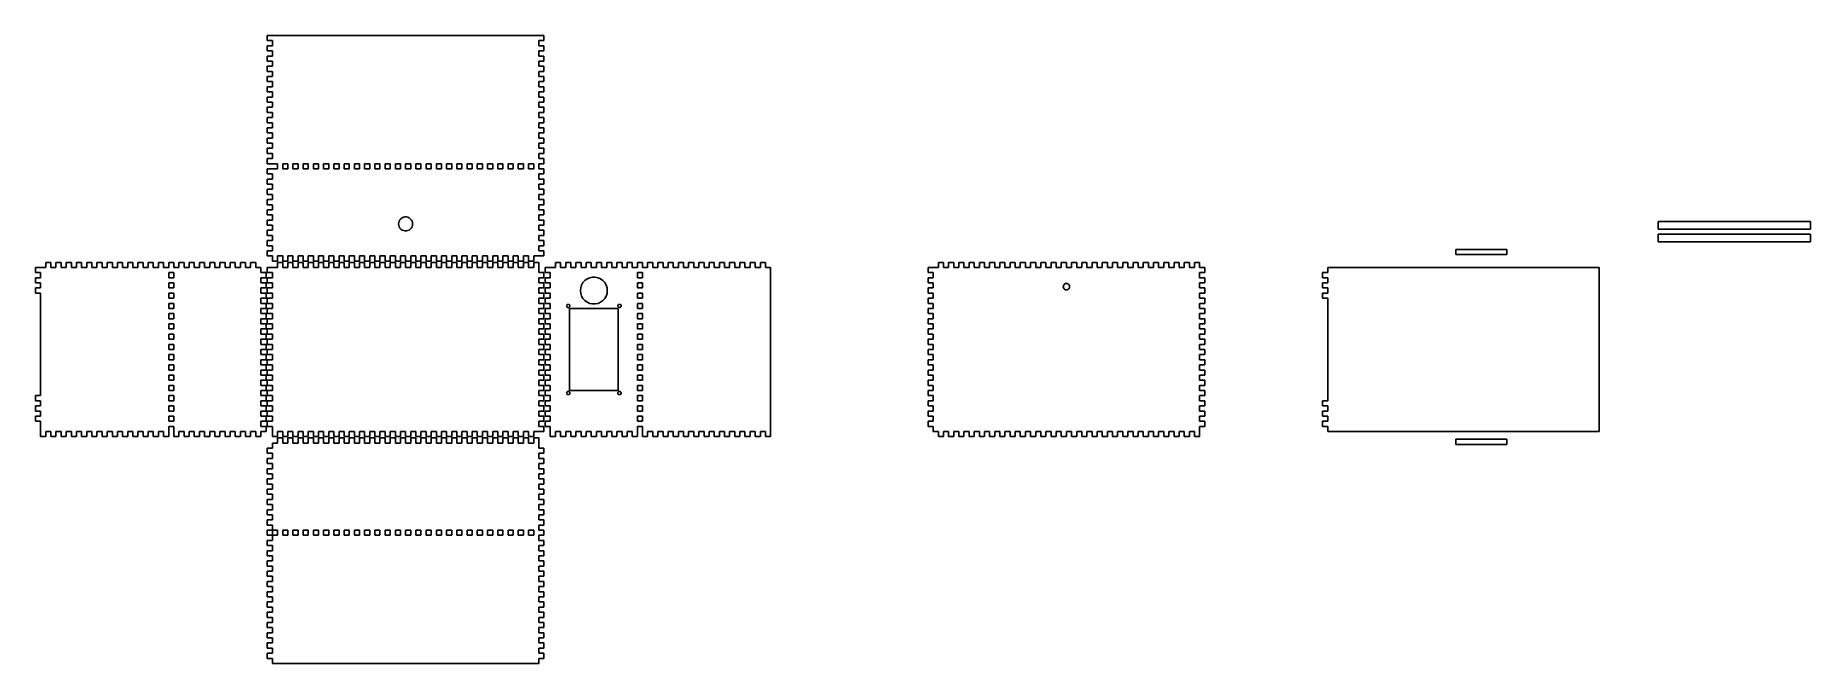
# Model space of a CAD drawing. Header units: metres. Extents: x -185 to 1201, y -181 to 309.
import ezdxf

# ---------------------------------------------------------------- set-up
doc = ezdxf.new("R2010")
doc.units = ezdxf.units.M

msp = doc.modelspace()

# ---------------------------------------------------------------- linework, layer by layer
for p, q in [((212, 309), (-4, 309)), ((-4, 309), (-4, 305)), ((-4, 305), (0, 305)), ((0, 305), (0, 301)), ((208, 301), (208, 305)), ((208, 305), (212, 305)), ((212, 305), (212, 309)), ((0, 301), (-4, 301)), ((-4, 301), (-4, 297)), ((-4, 297), (0, 297)), ((0, 293), (-4, 293)), ((-4, 293), (-4, 289)), ((0, 297), (0, 293)), ((212, 301), (208, 301)), ((208, 293), (208, 297)), ((208, 297), (212, 297)), ((212, 293), (208, 293)), ((212, 297), (212, 301)), ((212, 289), (212, 293)), ((-4, 289), (0, 289)), ((0, 285), (-4, 285)), ((-4, 285), (-4, 281)), ((-4, 281), (0, 281)), ((0, 289), (0, 285)), ((0, 281), (0, 277)), ((208, 285), (208, 289)), ((208, 289), (212, 289)), ((212, 285), (208, 285)), ((208, 277), (208, 281)), ((208, 281), (212, 281)), ((212, 281), (212, 285)), ((0, 277), (-4, 277)), ((-4, 277), (-4, 273)), ((-4, 273), (0, 273)), ((0, 269), (-4, 269)), ((-4, 269), (-4, 265)), ((-4, 265), (0, 265)), ((0, 273), (0, 269)), ((0, 265), (0, 261)), ((212, 277), (208, 277)), ((208, 269), (208, 273)), ((208, 273), (212, 273)), ((212, 269), (208, 269)), ((208, 261), (208, 265)), ((208, 265), (212, 265)), ((212, 273), (212, 277)), ((212, 265), (212, 269)), ((0, 261), (-4, 261)), ((-4, 261), (-4, 257)), ((-4, 257), (0, 257)), ((0, 253), (-4, 253)), ((-4, 253), (-4, 249)), ((0, 257), (0, 253)), ((212, 261), (208, 261)), ((208, 253), (208, 257)), ((208, 257), (212, 257)), ((212, 253), (208, 253)), ((212, 257), (212, 261)), ((212, 249), (212, 253)), ((-4, 249), (0, 249)), ((0, 245), (-4, 245)), ((-4, 245), (-4, 241)), ((-4, 241), (0, 241)), ((0, 237), (-4, 237)), ((-4, 237), (-4, 233)), ((0, 249), (0, 245)), ((0, 241), (0, 237)), ((208, 245), (208, 249)), ((208, 249), (212, 249)), ((212, 245), (208, 245)), ((208, 237), (208, 241)), ((208, 241), (212, 241)), ((212, 237), (208, 237)), ((212, 241), (212, 245)), ((212, 233), (212, 237)), ((-4, 233), (0, 233)), ((0, 229), (-4, 229)), ((-4, 229), (-4, 225)), ((-4, 225), (0, 225)), ((0, 233), (0, 229)), ((0, 225), (0, 221)), ((208, 229), (208, 233)), ((208, 233), (212, 233)), ((212, 229), (208, 229)), ((208, 221), (208, 225)), ((208, 225), (212, 225)), ((212, 225), (212, 229)), ((0, 221), (-4, 221)), ((-4, 221), (-4, 217)), ((-4, 217), (0, 217)), ((0, 213), (-4, 213)), ((-4, 213), (-4, 209)), ((-4, 209), (4, 209)), ((0, 217), (0, 213)), ((4, 209), (4, 205)), ((8, 205), (8, 209)), ((8, 209), (12, 209)), ((12, 209), (12, 205)), ((16, 205), (16, 209)), ((16, 209), (20, 209)), ((20, 209), (20, 205)), ((24, 205), (24, 209)), ((24, 209), (28, 209)), ((28, 209), (28, 205)), ((32, 205), (32, 209)), ((32, 209), (36, 209)), ((36, 209), (36, 205)), ((40, 205), (40, 209)), ((40, 209), (44, 209)), ((44, 209), (44, 205)), ((48, 205), (48, 209)), ((48, 209), (52, 209)), ((52, 209), (52, 205)), ((56, 205), (56, 209)), ((56, 209), (60, 209)), ((60, 209), (60, 205)), ((64, 205), (64, 209)), ((64, 209), (68, 209)), ((68, 209), (68, 205)), ((72, 205), (72, 209)), ((72, 209), (76, 209)), ((76, 209), (76, 205)), ((80, 205), (80, 209)), ((80, 209), (84, 209)), ((84, 209), (84, 205)), ((88, 205), (88, 209)), ((88, 209), (92, 209)), ((92, 209), (92, 205)), ((96, 205), (96, 209)), ((96, 209), (100, 209)), ((100, 209), (100, 205)), ((104, 205), (104, 209)), ((104, 209), (108, 209)), ((108, 209), (108, 205)), ((112, 205), (112, 209)), ((112, 209), (116, 209)), ((116, 209), (116, 205)), ((120, 205), (120, 209)), ((120, 209), (124, 209)), ((124, 209), (124, 205)), ((128, 205), (128, 209)), ((128, 209), (132, 209)), ((132, 209), (132, 205)), ((136, 205), (136, 209)), ((136, 209), (140, 209)), ((140, 209), (140, 205)), ((144, 205), (144, 209)), ((144, 209), (148, 209)), ((148, 209), (148, 205)), ((152, 205), (152, 209)), ((152, 209), (156, 209)), ((156, 209), (156, 205)), ((160, 205), (160, 209)), ((160, 209), (164, 209)), ((164, 209), (164, 205)), ((168, 205), (168, 209)), ((168, 209), (172, 209)), ((172, 209), (172, 205)), ((176, 205), (176, 209)), ((176, 209), (180, 209)), ((180, 209), (180, 205)), ((184, 205), (184, 209)), ((184, 209), (188, 209)), ((188, 209), (188, 205)), ((192, 205), (192, 209)), ((192, 209), (196, 209)), ((196, 209), (196, 205)), ((200, 205), (200, 209)), ((200, 209), (204, 209)), ((204, 209), (204, 205)), ((212, 221), (208, 221)), ((208, 213), (208, 217)), ((208, 217), (212, 217)), ((212, 213), (208, 213)), ((208, 205), (208, 209)), ((208, 209), (212, 209)), ((212, 217), (212, 221)), ((212, 209), (212, 213)), ((4, 205), (-4, 205)), ((-4, 205), (-4, 201)), ((-4, 201), (0, 201)), ((0, 197), (-4, 197)), ((-4, 197), (-4, 193)), ((0, 201), (0, 197)), ((12, 205), (8, 205)), ((20, 205), (16, 205)), ((28, 205), (24, 205)), ((36, 205), (32, 205)), ((44, 205), (40, 205)), ((52, 205), (48, 205)), ((60, 205), (56, 205)), ((68, 205), (64, 205)), ((76, 205), (72, 205)), ((84, 205), (80, 205)), ((92, 205), (88, 205)), ((100, 205), (96, 205)), ((108, 205), (104, 205)), ((116, 205), (112, 205)), ((124, 205), (120, 205)), ((132, 205), (128, 205)), ((140, 205), (136, 205)), ((148, 205), (144, 205)), ((156, 205), (152, 205)), ((164, 205), (160, 205)), ((172, 205), (168, 205)), ((180, 205), (176, 205)), ((188, 205), (184, 205)), ((196, 205), (192, 205)), ((204, 205), (200, 205)), ((212, 205), (208, 205)), ((208, 197), (208, 201)), ((208, 201), (212, 201)), ((212, 197), (208, 197)), ((212, 201), (212, 205)), ((212, 193), (212, 197)), ((-4, 193), (0, 193)), ((0, 189), (-4, 189)), ((-4, 189), (-4, 185)), ((-4, 185), (0, 185)), ((0, 181), (-4, 181)), ((-4, 181), (-4, 177)), ((0, 193), (0, 189)), ((0, 185), (0, 181)), ((208, 189), (208, 193)), ((208, 193), (212, 193)), ((212, 189), (208, 189)), ((208, 181), (208, 185)), ((208, 185), (212, 185)), ((212, 181), (208, 181)), ((212, 185), (212, 189)), ((212, 177), (212, 181)), ((-4, 177), (0, 177)), ((0, 173), (-4, 173)), ((-4, 173), (-4, 169)), ((-4, 169), (0, 169)), ((0, 177), (0, 173)), ((0, 169), (0, 165)), ((100.32, 166.087), (101.25, 166.763)), ((101.25, 166.763), (102.3, 167.231)), ((102.3, 167.231), (103.425, 167.47)), ((103.425, 167.47), (104.575, 167.47)), ((104.575, 167.47), (105.7, 167.231)), ((105.7, 167.231), (106.75, 166.763)), ((106.75, 166.763), (107.68, 166.087)), ((208, 173), (208, 177)), ((208, 177), (212, 177)), ((212, 173), (208, 173)), ((208, 165), (208, 169)), ((208, 169), (212, 169)), ((212, 169), (212, 173)), ((0, 165), (-4, 165)), ((-4, 165), (-4, 161)), ((-4, 161), (0, 161)), ((0, 157), (-4, 157)), ((-4, 157), (-4, 153)), ((-4, 153), (0, 153)), ((0, 161), (0, 157)), ((0, 153), (0, 149)), ((98.5, 162), (98.62, 163.144)), ((98.62, 160.856), (98.5, 162)), ((98.62, 163.144), (98.975, 164.237)), ((98.975, 159.763), (98.62, 160.856)), ((98.975, 164.237), (99.55, 165.233)), ((99.55, 158.767), (98.975, 159.763)), ((99.55, 165.233), (100.32, 166.087)), ((100.32, 157.913), (99.55, 158.767)), ((101.25, 157.237), (100.32, 157.913)), ((102.3, 156.769), (101.25, 157.237)), ((103.425, 156.53), (102.3, 156.769)), ((104.575, 156.53), (103.425, 156.53)), ((105.7, 156.769), (104.575, 156.53)), ((106.75, 157.237), (105.7, 156.769)), ((107.68, 157.913), (106.75, 157.237)), ((107.68, 166.087), (108.45, 165.233)), ((108.45, 158.767), (107.68, 157.913)), ((108.45, 165.233), (109.024, 164.237)), ((109.024, 159.763), (108.45, 158.767)), ((109.024, 164.237), (109.38, 163.144)), ((109.38, 160.856), (109.024, 159.763)), ((109.38, 163.144), (109.5, 162)), ((109.5, 162), (109.38, 160.856)), ((212, 165), (208, 165)), ((208, 157), (208, 161)), ((208, 161), (212, 161)), ((212, 157), (208, 157)), ((208, 149), (208, 153)), ((208, 153), (212, 153)), ((212, 161), (212, 165)), ((212, 153), (212, 157)), ((1201, 164), (1082, 164)), ((1082, 164), (1082, 158)), ((1082, 158), (1201, 158)), ((1201, 154), (1082, 154)), ((1082, 154), (1082, 148)), ((1201, 158), (1201, 164)), ((1201, 148), (1201, 154)), ((0, 149), (-4, 149)), ((-4, 149), (-4, 145)), ((-4, 145), (0, 145)), ((0, 141), (-4, 141)), ((-4, 141), (-4, 137)), ((0, 145), (0, 141)), ((212, 149), (208, 149)), ((208, 141), (208, 145)), ((208, 145), (212, 145)), ((212, 141), (208, 141)), ((212, 145), (212, 149)), ((212, 137), (212, 141)), ((964, 142), (924, 142)), ((924, 142), (924, 138)), ((964, 138), (964, 142)), ((1082, 148), (1201, 148)), ((-177, 128), (-185, 128)), ((-185, 128), (-185, 124)), ((-173, 132), (-177, 132)), ((-177, 132), (-177, 128)), ((-173, 128), (-173, 132)), ((-169, 128), (-173, 128)), ((-165, 132), (-169, 132)), ((-169, 132), (-169, 128)), ((-165, 128), (-165, 132)), ((-161, 128), (-165, 128)), ((-157, 132), (-161, 132)), ((-161, 132), (-161, 128)), ((-157, 128), (-157, 132)), ((-153, 128), (-157, 128)), ((-149, 132), (-153, 132)), ((-153, 132), (-153, 128)), ((-149, 128), (-149, 132)), ((-145, 128), (-149, 128)), ((-141, 132), (-145, 132)), ((-145, 132), (-145, 128)), ((-141, 128), (-141, 132)), ((-137, 128), (-141, 128)), ((-133, 132), (-137, 132)), ((-137, 132), (-137, 128)), ((-133, 128), (-133, 132)), ((-129, 128), (-133, 128)), ((-125, 132), (-129, 132)), ((-129, 132), (-129, 128)), ((-125, 128), (-125, 132)), ((-121, 128), (-125, 128)), ((-117, 132), (-121, 132)), ((-121, 132), (-121, 128)), ((-117, 128), (-117, 132)), ((-113, 128), (-117, 128)), ((-109, 132), (-113, 132)), ((-113, 132), (-113, 128)), ((-109, 128), (-109, 132)), ((-105, 128), (-109, 128)), ((-101, 132), (-105, 132)), ((-105, 132), (-105, 128)), ((-101, 128), (-101, 132)), ((-97, 128), (-101, 128)), ((-93, 132), (-97, 132)), ((-97, 132), (-97, 128)), ((-93, 128), (-93, 132)), ((-89, 128), (-93, 128)), ((-85, 132), (-89, 132)), ((-89, 132), (-89, 128)), ((-85, 128), (-85, 132)), ((-81, 128), (-85, 128)), ((-77, 132), (-81, 132)), ((-81, 132), (-81, 128)), ((-77, 128), (-77, 132)), ((-73, 128), (-77, 128)), ((-69, 132), (-73, 132)), ((-73, 132), (-73, 128)), ((-69, 128), (-69, 132)), ((-65, 128), (-69, 128)), ((-61, 132), (-65, 132)), ((-65, 132), (-65, 128)), ((-61, 128), (-61, 132)), ((-57, 128), (-61, 128)), ((-53, 132), (-57, 132)), ((-57, 132), (-57, 128)), ((-53, 128), (-53, 132)), ((-49, 128), (-53, 128)), ((-45, 132), (-49, 132)), ((-49, 132), (-49, 128)), ((-45, 128), (-45, 132)), ((-41, 128), (-45, 128)), ((-37, 132), (-41, 132)), ((-41, 132), (-41, 128)), ((-37, 128), (-37, 132)), ((-33, 128), (-37, 128)), ((-29, 132), (-33, 132)), ((-33, 132), (-33, 128)), ((-29, 128), (-29, 132)), ((-25, 128), (-29, 128)), ((-21, 132), (-25, 132)), ((-25, 132), (-25, 128)), ((-21, 128), (-21, 132)), ((-17, 128), (-21, 128)), ((-13, 132), (-17, 132)), ((-17, 132), (-17, 128)), ((-13, 128), (-13, 132)), ((-9, 128), (-13, 128)), ((-9, 124), (-9, 128)), ((-4, 137), (0, 137)), ((4, 128), (-4, 128)), ((-4, 128), (-4, 124)), ((0, 137), (0, 133)), ((0, 133), (4, 133)), ((4, 133), (4, 137)), ((4, 137), (8, 137)), ((8, 132), (4, 132)), ((4, 132), (4, 128)), ((8, 137), (8, 133)), ((8, 133), (12, 133)), ((8, 128), (8, 132)), ((12, 128), (8, 128)), ((12, 133), (12, 137)), ((12, 137), (16, 137)), ((16, 132), (12, 132)), ((12, 132), (12, 128)), ((16, 137), (16, 133)), ((16, 133), (20, 133)), ((16, 128), (16, 132)), ((20, 128), (16, 128)), ((20, 133), (20, 137)), ((20, 137), (24, 137)), ((24, 132), (20, 132)), ((20, 132), (20, 128)), ((24, 137), (24, 133)), ((24, 133), (28, 133)), ((24, 128), (24, 132)), ((28, 128), (24, 128)), ((28, 133), (28, 137)), ((28, 137), (32, 137)), ((32, 132), (28, 132)), ((28, 132), (28, 128)), ((32, 137), (32, 133)), ((32, 133), (36, 133)), ((32, 128), (32, 132)), ((36, 128), (32, 128)), ((36, 133), (36, 137)), ((36, 137), (40, 137)), ((40, 132), (36, 132)), ((36, 132), (36, 128)), ((40, 137), (40, 133)), ((40, 133), (44, 133)), ((40, 128), (40, 132)), ((44, 128), (40, 128)), ((44, 133), (44, 137)), ((44, 137), (48, 137)), ((48, 132), (44, 132)), ((44, 132), (44, 128)), ((48, 137), (48, 133)), ((48, 133), (52, 133)), ((48, 128), (48, 132)), ((52, 128), (48, 128)), ((52, 133), (52, 137)), ((52, 137), (56, 137)), ((56, 132), (52, 132)), ((52, 132), (52, 128)), ((56, 137), (56, 133)), ((56, 133), (60, 133)), ((56, 128), (56, 132)), ((60, 128), (56, 128)), ((60, 133), (60, 137)), ((60, 137), (64, 137)), ((64, 132), (60, 132)), ((60, 132), (60, 128)), ((64, 137), (64, 133)), ((64, 133), (68, 133)), ((64, 128), (64, 132)), ((68, 128), (64, 128)), ((68, 133), (68, 137)), ((68, 137), (72, 137)), ((72, 132), (68, 132)), ((68, 132), (68, 128)), ((72, 137), (72, 133)), ((72, 133), (76, 133)), ((72, 128), (72, 132)), ((76, 128), (72, 128)), ((76, 133), (76, 137)), ((76, 137), (80, 137)), ((80, 132), (76, 132)), ((76, 132), (76, 128)), ((80, 137), (80, 133)), ((80, 133), (84, 133)), ((80, 128), (80, 132)), ((84, 128), (80, 128)), ((84, 133), (84, 137)), ((84, 137), (88, 137)), ((88, 132), (84, 132)), ((84, 132), (84, 128)), ((88, 137), (88, 133)), ((88, 133), (92, 133)), ((88, 128), (88, 132)), ((92, 128), (88, 128)), ((92, 133), (92, 137)), ((92, 137), (96, 137)), ((96, 132), (92, 132)), ((92, 132), (92, 128)), ((96, 137), (96, 133)), ((96, 133), (100, 133)), ((96, 128), (96, 132)), ((100, 128), (96, 128)), ((100, 133), (100, 137)), ((100, 137), (104, 137)), ((104, 132), (100, 132)), ((100, 132), (100, 128)), ((104, 137), (104, 133)), ((104, 133), (108, 133)), ((104, 128), (104, 132)), ((108, 128), (104, 128)), ((108, 133), (108, 137)), ((108, 137), (112, 137)), ((112, 132), (108, 132)), ((108, 132), (108, 128)), ((112, 137), (112, 133)), ((112, 133), (116, 133)), ((112, 128), (112, 132)), ((116, 128), (112, 128)), ((116, 133), (116, 137)), ((116, 137), (120, 137)), ((120, 132), (116, 132)), ((116, 132), (116, 128)), ((120, 137), (120, 133)), ((120, 133), (124, 133)), ((120, 128), (120, 132)), ((124, 128), (120, 128)), ((124, 133), (124, 137)), ((124, 137), (128, 137)), ((128, 132), (124, 132)), ((124, 132), (124, 128)), ((128, 137), (128, 133)), ((128, 133), (132, 133)), ((128, 128), (128, 132)), ((132, 128), (128, 128)), ((132, 133), (132, 137)), ((132, 137), (136, 137)), ((136, 132), (132, 132)), ((132, 132), (132, 128)), ((136, 137), (136, 133)), ((136, 133), (140, 133)), ((136, 128), (136, 132)), ((140, 128), (136, 128)), ((140, 133), (140, 137)), ((140, 137), (144, 137)), ((144, 132), (140, 132)), ((140, 132), (140, 128)), ((144, 137), (144, 133)), ((144, 133), (148, 133)), ((144, 128), (144, 132)), ((148, 128), (144, 128)), ((148, 133), (148, 137)), ((148, 137), (152, 137)), ((152, 132), (148, 132)), ((148, 132), (148, 128)), ((152, 137), (152, 133)), ((152, 133), (156, 133)), ((152, 128), (152, 132)), ((156, 128), (152, 128)), ((156, 133), (156, 137)), ((156, 137), (160, 137)), ((160, 132), (156, 132)), ((156, 132), (156, 128)), ((160, 137), (160, 133)), ((160, 133), (164, 133)), ((160, 128), (160, 132)), ((164, 128), (160, 128)), ((164, 133), (164, 137)), ((164, 137), (168, 137)), ((168, 132), (164, 132)), ((164, 132), (164, 128)), ((168, 137), (168, 133)), ((168, 133), (172, 133)), ((168, 128), (168, 132)), ((172, 128), (168, 128)), ((172, 133), (172, 137)), ((172, 137), (176, 137)), ((176, 132), (172, 132)), ((172, 132), (172, 128)), ((176, 137), (176, 133)), ((176, 133), (180, 133)), ((176, 128), (176, 132)), ((180, 128), (176, 128)), ((180, 133), (180, 137)), ((180, 137), (184, 137)), ((184, 132), (180, 132)), ((180, 132), (180, 128)), ((184, 137), (184, 133)), ((184, 133), (188, 133)), ((184, 128), (184, 132)), ((188, 128), (184, 128)), ((188, 133), (188, 137)), ((188, 137), (192, 137)), ((192, 132), (188, 132)), ((188, 132), (188, 128)), ((192, 137), (192, 133)), ((192, 133), (196, 133)), ((192, 128), (192, 132)), ((196, 128), (192, 128)), ((196, 133), (196, 137)), ((196, 137), (200, 137)), ((200, 132), (196, 132)), ((196, 132), (196, 128)), ((200, 137), (200, 133)), ((200, 133), (204, 133)), ((200, 128), (200, 132)), ((204, 128), (200, 128)), ((204, 133), (204, 137)), ((204, 137), (212, 137)), ((208, 132), (204, 132)), ((204, 132), (204, 128)), ((208, 124), (208, 132)), ((221, 128), (213, 128)), ((213, 128), (213, 124)), ((225, 132), (221, 132)), ((221, 132), (221, 128)), ((225, 128), (225, 132)), ((229, 128), (225, 128)), ((233, 132), (229, 132)), ((229, 132), (229, 128)), ((233, 128), (233, 132)), ((237, 128), (233, 128)), ((241, 132), (237, 132)), ((237, 132), (237, 128)), ((241, 128), (241, 132)), ((245, 128), (241, 128)), ((249, 132), (245, 132)), ((245, 132), (245, 128)), ((249, 128), (249, 132)), ((253, 128), (249, 128)), ((257, 132), (253, 132)), ((253, 132), (253, 128)), ((257, 128), (257, 132)), ((261, 128), (257, 128)), ((265, 132), (261, 132)), ((261, 132), (261, 128)), ((265, 128), (265, 132)), ((269, 128), (265, 128)), ((273, 132), (269, 132)), ((269, 132), (269, 128)), ((273, 128), (273, 132)), ((277, 128), (273, 128)), ((281, 132), (277, 132)), ((277, 132), (277, 128)), ((281, 128), (281, 132)), ((285, 128), (281, 128)), ((289, 132), (285, 132)), ((285, 132), (285, 128)), ((289, 128), (289, 132)), ((293, 128), (289, 128)), ((297, 132), (293, 132)), ((293, 132), (293, 128)), ((297, 128), (297, 132)), ((301, 128), (297, 128)), ((305, 132), (301, 132)), ((301, 132), (301, 128)), ((305, 128), (305, 132)), ((309, 128), (305, 128)), ((313, 132), (309, 132)), ((309, 132), (309, 128)), ((313, 128), (313, 132)), ((317, 128), (313, 128)), ((321, 132), (317, 132)), ((317, 132), (317, 128)), ((321, 128), (321, 132)), ((325, 128), (321, 128)), ((329, 132), (325, 132)), ((325, 132), (325, 128)), ((329, 128), (329, 132)), ((333, 128), (329, 128)), ((337, 132), (333, 132)), ((333, 132), (333, 128)), ((337, 128), (337, 132)), ((341, 128), (337, 128)), ((345, 132), (341, 132)), ((341, 132), (341, 128)), ((345, 128), (345, 132)), ((349, 128), (345, 128)), ((353, 132), (349, 132)), ((349, 132), (349, 128)), ((353, 128), (353, 132)), ((357, 128), (353, 128)), ((361, 132), (357, 132)), ((357, 132), (357, 128)), ((361, 128), (361, 132)), ((365, 128), (361, 128)), ((369, 132), (365, 132)), ((365, 132), (365, 128)), ((369, 128), (369, 132)), ((373, 128), (369, 128)), ((377, 132), (373, 132)), ((373, 132), (373, 128)), ((377, 128), (377, 132)), ((381, 128), (377, 128)), ((385, 132), (381, 132)), ((381, 132), (381, 128)), ((385, 128), (385, 132)), ((389, 128), (385, 128)), ((389, -4), (389, 128)), ((520, 128), (512, 128)), ((512, 128), (512, 124)), ((524, 132), (520, 132)), ((520, 132), (520, 128)), ((524, 128), (524, 132)), ((528, 128), (524, 128)), ((532, 132), (528, 132)), ((528, 132), (528, 128)), ((532, 128), (532, 132)), ((536, 128), (532, 128)), ((540, 132), (536, 132)), ((536, 132), (536, 128)), ((540, 128), (540, 132)), ((544, 128), (540, 128)), ((548, 132), (544, 132)), ((544, 132), (544, 128)), ((548, 128), (548, 132)), ((552, 128), (548, 128)), ((556, 132), (552, 132)), ((552, 132), (552, 128)), ((556, 128), (556, 132)), ((560, 128), (556, 128)), ((564, 132), (560, 132)), ((560, 132), (560, 128)), ((564, 128), (564, 132)), ((568, 128), (564, 128)), ((572, 132), (568, 132)), ((568, 132), (568, 128)), ((572, 128), (572, 132)), ((576, 128), (572, 128)), ((580, 132), (576, 132)), ((576, 132), (576, 128)), ((580, 128), (580, 132)), ((584, 128), (580, 128)), ((588, 132), (584, 132)), ((584, 132), (584, 128)), ((588, 128), (588, 132)), ((592, 128), (588, 128)), ((596, 132), (592, 132)), ((592, 132), (592, 128)), ((596, 128), (596, 132)), ((600, 128), (596, 128)), ((604, 132), (600, 132)), ((600, 132), (600, 128)), ((604, 128), (604, 132)), ((608, 128), (604, 128)), ((612, 132), (608, 132)), ((608, 132), (608, 128)), ((612, 128), (612, 132)), ((616, 128), (612, 128)), ((620, 132), (616, 132)), ((616, 132), (616, 128)), ((620, 128), (620, 132)), ((624, 128), (620, 128)), ((628, 132), (624, 132)), ((624, 132), (624, 128)), ((628, 128), (628, 132)), ((632, 128), (628, 128)), ((636, 132), (632, 132)), ((632, 132), (632, 128)), ((636, 128), (636, 132)), ((640, 128), (636, 128)), ((644, 132), (640, 132)), ((640, 132), (640, 128)), ((644, 128), (644, 132)), ((648, 128), (644, 128)), ((652, 132), (648, 132)), ((648, 132), (648, 128)), ((652, 128), (652, 132)), ((656, 128), (652, 128)), ((660, 132), (656, 132)), ((656, 132), (656, 128)), ((660, 128), (660, 132)), ((664, 128), (660, 128)), ((668, 132), (664, 132)), ((664, 132), (664, 128)), ((668, 128), (668, 132)), ((672, 128), (668, 128)), ((676, 132), (672, 132)), ((672, 132), (672, 128)), ((676, 128), (676, 132)), ((680, 128), (676, 128)), ((684, 132), (680, 132)), ((680, 132), (680, 128)), ((684, 128), (684, 132)), ((688, 128), (684, 128)), ((692, 132), (688, 132)), ((688, 132), (688, 128)), ((692, 128), (692, 132)), ((696, 128), (692, 128)), ((700, 132), (696, 132)), ((696, 132), (696, 128)), ((700, 128), (700, 132)), ((704, 128), (700, 128)), ((708, 132), (704, 132)), ((704, 132), (704, 128)), ((708, 128), (708, 132)), ((712, 128), (708, 128)), ((716, 132), (712, 132)), ((712, 132), (712, 128)), ((716, 128), (716, 132)), ((720, 128), (716, 128)), ((724, 132), (720, 132)), ((720, 132), (720, 128)), ((724, 128), (724, 132)), ((728, 128), (724, 128)), ((728, 124), (728, 128)), ((1036, 128), (824, 128)), ((824, 128), (824, 124)), ((924, 138), (964, 138)), ((1036, 0), (1036, 128)), ((-185, 124), (-181, 124)), ((-181, 120), (-185, 120)), ((-185, 120), (-185, 116)), ((-185, 116), (-181, 116)), ((-181, 112), (-185, 112)), ((-185, 112), (-185, 108)), ((-181, 124), (-181, 120)), ((-181, 116), (-181, 112)), ((-81, 120), (-81, 124)), ((-81, 124), (-77, 124)), ((-77, 120), (-81, 120)), ((-81, 112), (-81, 116)), ((-81, 116), (-77, 116)), ((-77, 112), (-81, 112)), ((-77, 124), (-77, 120)), ((-77, 116), (-77, 112)), ((-5, 124), (-9, 124)), ((-9, 116), (-9, 120)), ((-9, 120), (-5, 120)), ((-5, 116), (-9, 116)), ((-9, 108), (-9, 112)), ((-9, 112), (-5, 112)), ((-5, 120), (-5, 124)), ((-5, 112), (-5, 116)), ((-4, 124), (0, 124)), ((0, 120), (-4, 120)), ((-4, 120), (-4, 116)), ((-4, 116), (0, 116)), ((0, 112), (-4, 112)), ((-4, 112), (-4, 108)), ((0, 124), (0, 120)), ((0, 116), (0, 112)), ((212, 124), (208, 124)), ((208, 116), (208, 120)), ((208, 120), (212, 120)), ((212, 116), (208, 116)), ((208, 108), (208, 112)), ((208, 112), (212, 112)), ((212, 120), (212, 124)), ((212, 112), (212, 116)), ((213, 124), (217, 124)), ((217, 120), (213, 120)), ((213, 120), (213, 116)), ((213, 116), (217, 116)), ((217, 112), (213, 112)), ((213, 112), (213, 108)), ((217, 124), (217, 120)), ((217, 116), (217, 112)), ((240.5, 110), (240.729, 112.183)), ((240.729, 112.183), (241.408, 114.271)), ((241.408, 114.271), (242.505, 116.172)), ((242.505, 116.172), (243.974, 117.803)), ((243.974, 117.803), (245.75, 119.093)), ((245.75, 119.093), (247.755, 119.986)), ((247.755, 119.986), (249.902, 120.442)), ((249.902, 120.442), (252.098, 120.442)), ((252.098, 120.442), (254.245, 119.986)), ((254.245, 119.986), (256.25, 119.093)), ((256.25, 119.093), (258.026, 117.803)), ((258.026, 117.803), (259.495, 116.172)), ((259.495, 116.172), (260.592, 114.271)), ((260.592, 114.271), (261.271, 112.183)), ((261.271, 112.183), (261.5, 110)), ((285, 120), (285, 124)), ((285, 124), (289, 124)), ((289, 120), (285, 120)), ((285, 112), (285, 116)), ((285, 116), (289, 116)), ((289, 112), (285, 112)), ((289, 124), (289, 120)), ((289, 116), (289, 112)), ((512, 124), (516, 124)), ((516, 120), (512, 120)), ((512, 120), (512, 116)), ((512, 116), (516, 116)), ((516, 112), (512, 112)), ((512, 112), (512, 108)), ((516, 124), (516, 120)), ((516, 116), (516, 112)), ((617.5, 113), (617.622, 113.773)), ((617.622, 112.227), (617.5, 113)), ((617.622, 113.773), (617.977, 114.469)), ((617.977, 111.531), (617.622, 112.227)), ((617.977, 114.469), (618.531, 115.023)), ((618.531, 110.977), (617.977, 111.531)), ((618.531, 115.023), (619.227, 115.378)), ((619.227, 110.622), (618.531, 110.977)), ((619.227, 115.378), (620, 115.5)), ((620, 115.5), (620.773, 115.378)), ((620.773, 115.378), (621.469, 115.023)), ((621.469, 110.977), (620.773, 110.622)), ((621.469, 115.023), (622.023, 114.469)), ((622.023, 111.531), (621.469, 110.977)), ((622.023, 114.469), (622.378, 113.773)), ((622.378, 112.227), (622.023, 111.531)), ((622.378, 113.773), (622.5, 113)), ((622.5, 113), (622.378, 112.227)), ((724, 120), (724, 124)), ((724, 124), (728, 124)), ((728, 120), (724, 120)), ((724, 112), (724, 116)), ((724, 116), (728, 116)), ((728, 112), (724, 112)), ((728, 116), (728, 120)), ((728, 108), (728, 112)), ((824, 124), (820, 124)), ((820, 124), (820, 120)), ((820, 120), (824, 120)), ((824, 116), (820, 116)), ((820, 116), (820, 112)), ((820, 112), (824, 112)), ((824, 120), (824, 116)), ((824, 112), (824, 108)), ((-185, 108), (-181, 108)), ((-181, 108), (-181, 28)), ((-81, 104), (-81, 108)), ((-81, 108), (-77, 108)), ((-77, 104), (-81, 104)), ((-81, 96), (-81, 100)), ((-81, 100), (-77, 100)), ((-77, 108), (-77, 104)), ((-77, 100), (-77, 96)), ((-5, 108), (-9, 108)), ((-9, 100), (-9, 104)), ((-9, 104), (-5, 104)), ((-5, 100), (-9, 100)), ((-5, 104), (-5, 108)), ((-5, 96), (-5, 100)), ((-4, 108), (0, 108)), ((0, 104), (-4, 104)), ((-4, 104), (-4, 100)), ((-4, 100), (0, 100)), ((0, 108), (0, 104)), ((0, 100), (0, 96)), ((212, 108), (208, 108)), ((208, 100), (208, 104)), ((208, 104), (212, 104)), ((212, 100), (208, 100)), ((212, 104), (212, 108)), ((212, 96), (212, 100)), ((213, 108), (217, 108)), ((217, 104), (213, 104)), ((213, 104), (213, 100)), ((213, 100), (217, 100)), ((217, 108), (217, 104)), ((217, 100), (217, 96)), ((229.75, 98), (229.811, 98.386)), ((229.811, 97.614), (229.75, 98)), ((229.811, 98.386), (229.989, 98.735)), ((229.989, 97.265), (229.811, 97.614)), ((229.989, 98.735), (230.265, 99.011)), ((230.265, 96.989), (229.989, 97.265)), ((230.265, 99.011), (230.614, 99.189)), ((230.614, 99.189), (231, 99.25)), ((231, 99.25), (231.386, 99.189)), ((231.386, 99.189), (231.735, 99.011)), ((231.735, 99.011), (232.011, 98.735)), ((232.011, 97.265), (231.735, 96.989)), ((232.011, 98.735), (232.189, 98.386)), ((232.189, 97.614), (232.011, 97.265)), ((232.189, 98.386), (232.25, 98)), ((232.25, 98), (232.189, 97.614)), ((240.729, 107.817), (240.5, 110)), ((241.408, 105.729), (240.729, 107.817)), ((242.505, 103.828), (241.408, 105.729)), ((243.974, 102.197), (242.505, 103.828)), ((245.75, 100.907), (243.974, 102.197)), ((247.755, 100.014), (245.75, 100.907)), ((249.902, 99.558), (247.755, 100.014)), ((252.098, 99.558), (249.902, 99.558)), ((254.245, 100.014), (252.098, 99.558)), ((256.25, 100.907), (254.245, 100.014)), ((258.026, 102.197), (256.25, 100.907)), ((259.495, 103.828), (258.026, 102.197)), ((260.592, 105.729), (259.495, 103.828)), ((261.271, 107.817), (260.592, 105.729)), ((261.5, 110), (261.271, 107.817)), ((269.75, 98), (269.811, 98.386)), ((269.811, 97.614), (269.75, 98)), ((269.811, 98.386), (269.989, 98.735)), ((269.989, 97.265), (269.811, 97.614)), ((269.989, 98.735), (270.265, 99.011)), ((270.265, 96.989), (269.989, 97.265)), ((270.265, 99.011), (270.614, 99.189)), ((270.614, 99.189), (271, 99.25)), ((271, 99.25), (271.386, 99.189)), ((271.386, 99.189), (271.735, 99.011)), ((271.735, 99.011), (272.011, 98.735)), ((272.011, 97.265), (271.735, 96.989)), ((272.011, 98.735), (272.189, 98.386)), ((272.189, 97.614), (272.011, 97.265)), ((272.189, 98.386), (272.25, 98)), ((272.25, 98), (272.189, 97.614)), ((285, 104), (285, 108)), ((285, 108), (289, 108)), ((289, 104), (285, 104)), ((285, 96), (285, 100)), ((285, 100), (289, 100)), ((289, 108), (289, 104)), ((289, 100), (289, 96)), ((512, 108), (516, 108)), ((516, 104), (512, 104)), ((512, 104), (512, 100)), ((512, 100), (516, 100)), ((516, 108), (516, 104)), ((516, 100), (516, 96)), ((620, 110.5), (619.227, 110.622)), ((620.773, 110.622), (620, 110.5)), ((724, 104), (724, 108)), ((724, 108), (728, 108)), ((728, 104), (724, 104)), ((724, 96), (724, 100)), ((724, 100), (728, 100)), ((728, 100), (728, 104)), ((824, 108), (820, 108)), ((820, 108), (820, 104)), ((820, 104), (824, 104)), ((824, 104), (824, 24)), ((-77, 96), (-81, 96)), ((-81, 88), (-81, 92)), ((-81, 92), (-77, 92)), ((-77, 88), (-81, 88)), ((-81, 80), (-81, 84)), ((-81, 84), (-77, 84)), ((-77, 92), (-77, 88)), ((-77, 84), (-77, 80)), ((-9, 92), (-9, 96)), ((-9, 96), (-5, 96)), ((-5, 92), (-9, 92)), ((-9, 84), (-9, 88)), ((-9, 88), (-5, 88)), ((-5, 84), (-9, 84)), ((-5, 88), (-5, 92)), ((-5, 80), (-5, 84)), ((0, 96), (-4, 96)), ((-4, 96), (-4, 92)), ((-4, 92), (0, 92)), ((0, 88), (-4, 88)), ((-4, 88), (-4, 84)), ((-4, 84), (0, 84)), ((0, 92), (0, 88)), ((0, 84), (0, 80)), ((208, 92), (208, 96)), ((208, 96), (212, 96)), ((212, 92), (208, 92)), ((208, 84), (208, 88)), ((208, 88), (212, 88)), ((212, 84), (208, 84)), ((212, 88), (212, 92)), ((212, 80), (212, 84)), ((217, 96), (213, 96)), ((213, 96), (213, 92)), ((213, 92), (217, 92)), ((217, 88), (213, 88)), ((213, 88), (213, 84)), ((213, 84), (217, 84)), ((217, 92), (217, 88)), ((217, 84), (217, 80)), ((230.614, 96.811), (230.265, 96.989)), ((231, 96.75), (230.614, 96.811)), ((231.386, 96.811), (231, 96.75)), ((231.735, 96.989), (231.386, 96.811)), ((232, 32), (232, 96)), ((232, 96), (270, 96)), ((270, 96), (270, 32)), ((270.614, 96.811), (270.265, 96.989)), ((271, 96.75), (270.614, 96.811)), ((271.386, 96.811), (271, 96.75)), ((271.735, 96.989), (271.386, 96.811)), ((289, 96), (285, 96)), ((285, 88), (285, 92)), ((285, 92), (289, 92)), ((289, 88), (285, 88)), ((285, 80), (285, 84)), ((285, 84), (289, 84)), ((289, 92), (289, 88)), ((289, 84), (289, 80)), ((516, 96), (512, 96)), ((512, 96), (512, 92)), ((512, 92), (516, 92)), ((516, 88), (512, 88)), ((512, 88), (512, 84)), ((512, 84), (516, 84)), ((516, 92), (516, 88)), ((516, 84), (516, 80)), ((728, 96), (724, 96)), ((724, 88), (724, 92)), ((724, 92), (728, 92)), ((728, 88), (724, 88)), ((724, 80), (724, 84)), ((724, 84), (728, 84)), ((728, 92), (728, 96)), ((728, 84), (728, 88)), ((-77, 80), (-81, 80)), ((-81, 72), (-81, 76)), ((-81, 76), (-77, 76)), ((-77, 72), (-81, 72)), ((-77, 76), (-77, 72)), ((-9, 76), (-9, 80)), ((-9, 80), (-5, 80)), ((-5, 76), (-9, 76)), ((-9, 68), (-9, 72)), ((-9, 72), (-5, 72)), ((-5, 72), (-5, 76)), ((0, 80), (-4, 80)), ((-4, 80), (-4, 76)), ((-4, 76), (0, 76)), ((0, 72), (-4, 72)), ((-4, 72), (-4, 68)), ((0, 76), (0, 72)), ((208, 76), (208, 80)), ((208, 80), (212, 80)), ((212, 76), (208, 76)), ((208, 68), (208, 72)), ((208, 72), (212, 72)), ((212, 72), (212, 76)), ((217, 80), (213, 80)), ((213, 80), (213, 76)), ((213, 76), (217, 76)), ((217, 72), (213, 72)), ((213, 72), (213, 68)), ((217, 76), (217, 72)), ((289, 80), (285, 80)), ((285, 72), (285, 76)), ((285, 76), (289, 76)), ((289, 72), (285, 72)), ((289, 76), (289, 72)), ((516, 80), (512, 80)), ((512, 80), (512, 76)), ((512, 76), (516, 76)), ((516, 72), (512, 72)), ((512, 72), (512, 68)), ((516, 76), (516, 72)), ((728, 80), (724, 80)), ((724, 72), (724, 76)), ((724, 76), (728, 76)), ((728, 72), (724, 72)), ((728, 76), (728, 80)), ((728, 68), (728, 72)), ((-81, 64), (-81, 68)), ((-81, 68), (-77, 68)), ((-77, 64), (-81, 64)), ((-81, 56), (-81, 60)), ((-81, 60), (-77, 60)), ((-77, 56), (-81, 56)), ((-77, 68), (-77, 64)), ((-77, 60), (-77, 56)), ((-5, 68), (-9, 68)), ((-9, 60), (-9, 64)), ((-9, 64), (-5, 64)), ((-5, 60), (-9, 60)), ((-9, 52), (-9, 56)), ((-9, 56), (-5, 56)), ((-5, 64), (-5, 68)), ((-5, 56), (-5, 60)), ((-4, 68), (0, 68)), ((0, 64), (-4, 64)), ((-4, 64), (-4, 60)), ((-4, 60), (0, 60)), ((0, 56), (-4, 56)), ((-4, 56), (-4, 52)), ((0, 68), (0, 64)), ((0, 60), (0, 56)), ((212, 68), (208, 68)), ((208, 60), (208, 64)), ((208, 64), (212, 64)), ((212, 60), (208, 60)), ((208, 52), (208, 56)), ((208, 56), (212, 56)), ((212, 64), (212, 68)), ((212, 56), (212, 60)), ((213, 68), (217, 68)), ((217, 64), (213, 64)), ((213, 64), (213, 60)), ((213, 60), (217, 60)), ((217, 56), (213, 56)), ((213, 56), (213, 52)), ((217, 68), (217, 64)), ((217, 60), (217, 56)), ((285, 64), (285, 68)), ((285, 68), (289, 68)), ((289, 64), (285, 64)), ((285, 56), (285, 60)), ((285, 60), (289, 60)), ((289, 56), (285, 56)), ((289, 68), (289, 64)), ((289, 60), (289, 56)), ((512, 68), (516, 68)), ((516, 64), (512, 64)), ((512, 64), (512, 60)), ((512, 60), (516, 60)), ((516, 56), (512, 56)), ((512, 56), (512, 52)), ((516, 68), (516, 64)), ((516, 60), (516, 56)), ((724, 64), (724, 68)), ((724, 68), (728, 68)), ((728, 64), (724, 64)), ((724, 56), (724, 60)), ((724, 60), (728, 60)), ((728, 56), (724, 56)), ((728, 60), (728, 64)), ((728, 52), (728, 56)), ((-81, 48), (-81, 52)), ((-81, 52), (-77, 52)), ((-77, 48), (-81, 48)), ((-81, 40), (-81, 44)), ((-81, 44), (-77, 44)), ((-77, 52), (-77, 48)), ((-77, 44), (-77, 40)), ((-5, 52), (-9, 52)), ((-9, 44), (-9, 48)), ((-9, 48), (-5, 48)), ((-5, 44), (-9, 44)), ((-5, 48), (-5, 52)), ((-5, 40), (-5, 44)), ((-4, 52), (0, 52)), ((0, 48), (-4, 48)), ((-4, 48), (-4, 44)), ((-4, 44), (0, 44)), ((0, 52), (0, 48)), ((0, 44), (0, 40)), ((212, 52), (208, 52)), ((208, 44), (208, 48)), ((208, 48), (212, 48)), ((212, 44), (208, 44)), ((212, 48), (212, 52)), ((212, 40), (212, 44)), ((213, 52), (217, 52)), ((217, 48), (213, 48)), ((213, 48), (213, 44)), ((213, 44), (217, 44)), ((217, 52), (217, 48)), ((217, 44), (217, 40)), ((285, 48), (285, 52)), ((285, 52), (289, 52)), ((289, 48), (285, 48)), ((285, 40), (285, 44)), ((285, 44), (289, 44)), ((289, 52), (289, 48)), ((289, 44), (289, 40)), ((512, 52), (516, 52)), ((516, 48), (512, 48)), ((512, 48), (512, 44)), ((512, 44), (516, 44)), ((516, 52), (516, 48)), ((516, 44), (516, 40)), ((724, 48), (724, 52)), ((724, 52), (728, 52)), ((728, 48), (724, 48)), ((724, 40), (724, 44)), ((724, 44), (728, 44)), ((728, 44), (728, 48)), ((-181, 28), (-185, 28)), ((-185, 28), (-185, 24)), ((-77, 40), (-81, 40)), ((-81, 32), (-81, 36)), ((-81, 36), (-77, 36)), ((-77, 32), (-81, 32)), ((-81, 24), (-81, 28)), ((-81, 28), (-77, 28)), ((-77, 36), (-77, 32)), ((-77, 28), (-77, 24)), ((-9, 36), (-9, 40)), ((-9, 40), (-5, 40)), ((-5, 36), (-9, 36)), ((-9, 28), (-9, 32)), ((-9, 32), (-5, 32)), ((-5, 28), (-9, 28)), ((-5, 32), (-5, 36)), ((-5, 24), (-5, 28)), ((0, 40), (-4, 40)), ((-4, 40), (-4, 36)), ((-4, 36), (0, 36)), ((0, 32), (-4, 32)), ((-4, 32), (-4, 28)), ((-4, 28), (0, 28)), ((0, 36), (0, 32)), ((0, 28), (0, 24)), ((208, 36), (208, 40)), ((208, 40), (212, 40)), ((212, 36), (208, 36)), ((208, 28), (208, 32)), ((208, 32), (212, 32)), ((212, 28), (208, 28)), ((212, 32), (212, 36)), ((212, 24), (212, 28)), ((217, 40), (213, 40)), ((213, 40), (213, 36)), ((213, 36), (217, 36)), ((217, 32), (213, 32)), ((213, 32), (213, 28)), ((213, 28), (217, 28)), ((217, 36), (217, 32)), ((217, 28), (217, 24)), ((229.75, 30), (229.811, 30.386)), ((229.811, 29.614), (229.75, 30)), ((229.811, 30.386), (229.989, 30.735)), ((229.989, 29.265), (229.811, 29.614)), ((229.989, 30.735), (230.265, 31.011)), ((230.265, 28.989), (229.989, 29.265)), ((230.265, 31.011), (230.614, 31.189)), ((230.614, 28.811), (230.265, 28.989)), ((230.614, 31.189), (231, 31.25)), ((231, 28.75), (230.614, 28.811)), ((231, 31.25), (231.386, 31.189)), ((231.386, 28.811), (231, 28.75)), ((231.386, 31.189), (231.735, 31.011)), ((231.735, 28.989), (231.386, 28.811)), ((231.735, 31.011), (232.011, 30.735)), ((232.011, 29.265), (231.735, 28.989)), ((270, 32), (232, 32)), ((232.011, 30.735), (232.189, 30.386)), ((232.189, 29.614), (232.011, 29.265)), ((232.189, 30.386), (232.25, 30)), ((232.25, 30), (232.189, 29.614)), ((269.75, 30), (269.811, 30.386)), ((269.811, 29.614), (269.75, 30)), ((269.811, 30.386), (269.989, 30.735)), ((269.989, 29.265), (269.811, 29.614)), ((269.989, 30.735), (270.265, 31.011)), ((270.265, 28.989), (269.989, 29.265)), ((270.265, 31.011), (270.614, 31.189)), ((270.614, 28.811), (270.265, 28.989)), ((270.614, 31.189), (271, 31.25)), ((271, 28.75), (270.614, 28.811)), ((271, 31.25), (271.386, 31.189)), ((271.386, 28.811), (271, 28.75)), ((271.386, 31.189), (271.735, 31.011)), ((271.735, 28.989), (271.386, 28.811)), ((271.735, 31.011), (272.011, 30.735)), ((272.011, 29.265), (271.735, 28.989)), ((272.011, 30.735), (272.189, 30.386)), ((272.189, 29.614), (272.011, 29.265)), ((272.189, 30.386), (272.25, 30)), ((272.25, 30), (272.189, 29.614)), ((289, 40), (285, 40)), ((285, 32), (285, 36)), ((285, 36), (289, 36)), ((289, 32), (285, 32)), ((285, 24), (285, 28)), ((285, 28), (289, 28)), ((289, 36), (289, 32)), ((289, 28), (289, 24)), ((516, 40), (512, 40)), ((512, 40), (512, 36)), ((512, 36), (516, 36)), ((516, 32), (512, 32)), ((512, 32), (512, 28)), ((512, 28), (516, 28)), ((516, 36), (516, 32)), ((516, 28), (516, 24)), ((728, 40), (724, 40)), ((724, 32), (724, 36)), ((724, 36), (728, 36)), ((728, 32), (724, 32)), ((724, 24), (724, 28)), ((724, 28), (728, 28)), ((728, 36), (728, 40)), ((728, 28), (728, 32)), ((-185, 24), (-181, 24)), ((-181, 20), (-185, 20)), ((-185, 20), (-185, 16)), ((-185, 16), (-181, 16)), ((-181, 24), (-181, 20)), ((-181, 16), (-181, 12)), ((-77, 24), (-81, 24)), ((-81, 16), (-81, 20)), ((-81, 20), (-77, 20)), ((-77, 16), (-81, 16)), ((-77, 20), (-77, 16)), ((-9, 20), (-9, 24)), ((-9, 24), (-5, 24)), ((-5, 20), (-9, 20)), ((-9, 12), (-9, 16)), ((-9, 16), (-5, 16)), ((-5, 16), (-5, 20)), ((0, 24), (-4, 24)), ((-4, 24), (-4, 20)), ((-4, 20), (0, 20)), ((0, 16), (-4, 16)), ((-4, 16), (-4, 12)), ((0, 20), (0, 16)), ((208, 20), (208, 24)), ((208, 24), (212, 24)), ((212, 20), (208, 20)), ((208, 12), (208, 16)), ((208, 16), (212, 16)), ((212, 16), (212, 20)), ((217, 24), (213, 24)), ((213, 24), (213, 20)), ((213, 20), (217, 20)), ((217, 16), (213, 16)), ((213, 16), (213, 12)), ((217, 20), (217, 16)), ((289, 24), (285, 24)), ((285, 16), (285, 20)), ((285, 20), (289, 20)), ((289, 16), (285, 16)), ((289, 20), (289, 16)), ((516, 24), (512, 24)), ((512, 24), (512, 20)), ((512, 20), (516, 20)), ((516, 16), (512, 16)), ((512, 16), (512, 12)), ((516, 20), (516, 16)), ((728, 24), (724, 24)), ((724, 16), (724, 20)), ((724, 20), (728, 20)), ((728, 16), (724, 16)), ((728, 20), (728, 24)), ((728, 12), (728, 16)), ((824, 24), (820, 24)), ((820, 24), (820, 20)), ((820, 20), (824, 20)), ((824, 16), (820, 16)), ((820, 16), (820, 12)), ((824, 20), (824, 16)), ((-181, 12), (-185, 12)), ((-185, 12), (-185, 8)), ((-185, 8), (-181, 8)), ((-181, 8), (-181, -4)), ((-177, -4), (-177, 0)), ((-177, 0), (-173, 0)), ((-173, 0), (-173, -4)), ((-169, -4), (-169, 0)), ((-169, 0), (-165, 0)), ((-165, 0), (-165, -4)), ((-161, -4), (-161, 0)), ((-161, 0), (-157, 0)), ((-157, 0), (-157, -4)), ((-153, -4), (-153, 0)), ((-153, 0), (-149, 0)), ((-149, 0), (-149, -4)), ((-145, -4), (-145, 0)), ((-145, 0), (-141, 0)), ((-141, 0), (-141, -4)), ((-137, -4), (-137, 0)), ((-137, 0), (-133, 0)), ((-133, 0), (-133, -4)), ((-129, -4), (-129, 0)), ((-129, 0), (-125, 0)), ((-125, 0), (-125, -4)), ((-121, -4), (-121, 0)), ((-121, 0), (-117, 0)), ((-117, 0), (-117, -4)), ((-113, -4), (-113, 0)), ((-113, 0), (-109, 0)), ((-109, 0), (-109, -4)), ((-105, -4), (-105, 0)), ((-105, 0), (-101, 0)), ((-101, 0), (-101, -4)), ((-97, -4), (-97, 0)), ((-97, 0), (-93, 0)), ((-93, 0), (-93, -4)), ((-89, -4), (-89, 0)), ((-89, 0), (-85, 0)), ((-85, 0), (-85, -4)), ((-81, 8), (-81, 12)), ((-81, 12), (-77, 12)), ((-77, 8), (-81, 8)), ((-81, -4), (-81, 4)), ((-81, 4), (-77, 4)), ((-77, 12), (-77, 8)), ((-77, 4), (-77, -4)), ((-73, -4), (-73, 0)), ((-73, 0), (-69, 0)), ((-69, 0), (-69, -4)), ((-65, -4), (-65, 0)), ((-65, 0), (-61, 0)), ((-61, 0), (-61, -4)), ((-57, -4), (-57, 0)), ((-57, 0), (-53, 0)), ((-53, 0), (-53, -4)), ((-49, -4), (-49, 0)), ((-49, 0), (-45, 0)), ((-45, 0), (-45, -4)), ((-41, -4), (-41, 0)), ((-41, 0), (-37, 0)), ((-37, 0), (-37, -4)), ((-33, -4), (-33, 0)), ((-33, 0), (-29, 0)), ((-29, 0), (-29, -4)), ((-25, -4), (-25, 0)), ((-25, 0), (-21, 0)), ((-21, 0), (-21, -4)), ((-17, -4), (-17, 0)), ((-17, 0), (-13, 0)), ((-13, 0), (-13, -4)), ((-5, 12), (-9, 12)), ((-9, 4), (-9, 8)), ((-9, 8), (-5, 8)), ((-5, 4), (-9, 4)), ((-9, -4), (-9, 0)), ((-9, 0), (-5, 0)), ((-5, 8), (-5, 12)), ((-5, 0), (-5, 4)), ((-4, 12), (0, 12)), ((0, 8), (-4, 8)), ((-4, 8), (-4, 4)), ((-4, 4), (0, 4)), ((0, 12), (0, 8)), ((0, 4), (0, -4)), ((4, 0), (8, 0)), ((4, -4), (4, 0)), ((8, 0), (8, -4)), ((12, -4), (12, 0)), ((12, 0), (16, 0)), ((16, 0), (16, -4)), ((20, -4), (20, 0)), ((20, 0), (24, 0)), ((24, 0), (24, -4)), ((28, -4), (28, 0)), ((28, 0), (32, 0)), ((32, 0), (32, -4)), ((36, -4), (36, 0)), ((36, 0), (40, 0)), ((40, 0), (40, -4)), ((44, -4), (44, 0)), ((44, 0), (48, 0)), ((48, 0), (48, -4)), ((52, -4), (52, 0)), ((52, 0), (56, 0)), ((56, 0), (56, -4)), ((60, -4), (60, 0)), ((60, 0), (64, 0)), ((64, 0), (64, -4)), ((68, -4), (68, 0)), ((68, 0), (72, 0)), ((72, 0), (72, -4)), ((76, -4), (76, 0)), ((76, 0), (80, 0)), ((80, 0), (80, -4)), ((84, -4), (84, 0)), ((84, 0), (88, 0)), ((88, 0), (88, -4)), ((92, -4), (92, 0)), ((92, 0), (96, 0)), ((96, 0), (96, -4)), ((100, -4), (100, 0)), ((100, 0), (104, 0)), ((104, 0), (104, -4)), ((108, -4), (108, 0)), ((108, 0), (112, 0)), ((112, 0), (112, -4)), ((116, -4), (116, 0)), ((116, 0), (120, 0)), ((120, 0), (120, -4)), ((124, -4), (124, 0)), ((124, 0), (128, 0)), ((128, 0), (128, -4)), ((132, -4), (132, 0)), ((132, 0), (136, 0)), ((136, 0), (136, -4)), ((140, -4), (140, 0)), ((140, 0), (144, 0)), ((144, 0), (144, -4)), ((148, -4), (148, 0)), ((148, 0), (152, 0)), ((152, 0), (152, -4)), ((156, -4), (156, 0)), ((156, 0), (160, 0)), ((160, 0), (160, -4)), ((164, -4), (164, 0)), ((164, 0), (168, 0)), ((168, 0), (168, -4)), ((172, -4), (172, 0)), ((172, 0), (176, 0)), ((176, 0), (176, -4)), ((180, -4), (180, 0)), ((180, 0), (184, 0)), ((184, 0), (184, -4)), ((188, -4), (188, 0)), ((188, 0), (192, 0)), ((192, 0), (192, -4)), ((196, -4), (196, 0)), ((196, 0), (200, 0)), ((200, 0), (200, -4)), ((204, -4), (204, 0)), ((204, 0), (212, 0)), ((212, 12), (208, 12)), ((208, 4), (208, 8)), ((208, 8), (212, 8)), ((212, 4), (208, 4)), ((212, 8), (212, 12)), ((212, 0), (212, 4)), ((213, 12), (217, 12)), ((217, 8), (213, 8)), ((213, 8), (213, 4)), ((213, 4), (217, 4)), ((217, 12), (217, 8)), ((217, 4), (217, -4)), ((221, -4), (221, 0)), ((221, 0), (225, 0)), ((225, 0), (225, -4)), ((229, -4), (229, 0)), ((229, 0), (233, 0)), ((233, 0), (233, -4)), ((237, -4), (237, 0)), ((237, 0), (241, 0)), ((241, 0), (241, -4)), ((245, -4), (245, 0)), ((245, 0), (249, 0)), ((249, 0), (249, -4)), ((253, -4), (253, 0)), ((253, 0), (257, 0)), ((257, 0), (257, -4)), ((261, -4), (261, 0)), ((261, 0), (265, 0)), ((265, 0), (265, -4)), ((269, -4), (269, 0)), ((269, 0), (273, 0)), ((273, 0), (273, -4)), ((277, -4), (277, 0)), ((277, 0), (281, 0)), ((281, 0), (281, -4)), ((285, 8), (285, 12)), ((285, 12), (289, 12)), ((289, 8), (285, 8)), ((285, -4), (285, 4)), ((285, 4), (289, 4)), ((289, 12), (289, 8)), ((289, 4), (289, -4)), ((293, -4), (293, 0)), ((293, 0), (297, 0)), ((297, 0), (297, -4)), ((301, -4), (301, 0)), ((301, 0), (305, 0)), ((305, 0), (305, -4)), ((309, -4), (309, 0)), ((309, 0), (313, 0)), ((313, 0), (313, -4)), ((317, -4), (317, 0)), ((317, 0), (321, 0)), ((321, 0), (321, -4)), ((325, -4), (325, 0)), ((325, 0), (329, 0)), ((329, 0), (329, -4)), ((333, -4), (333, 0)), ((333, 0), (337, 0)), ((337, 0), (337, -4)), ((341, -4), (341, 0)), ((341, 0), (345, 0)), ((345, 0), (345, -4)), ((349, -4), (349, 0)), ((349, 0), (353, 0)), ((353, 0), (353, -4)), ((357, -4), (357, 0)), ((357, 0), (361, 0)), ((361, 0), (361, -4)), ((365, -4), (365, 0)), ((365, 0), (369, 0)), ((369, 0), (369, -4)), ((373, -4), (373, 0)), ((373, 0), (377, 0)), ((377, 0), (377, -4)), ((381, -4), (381, 0)), ((381, 0), (385, 0)), ((385, 0), (385, -4)), ((512, 12), (516, 12)), ((516, 8), (512, 8)), ((512, 8), (512, 4)), ((512, 4), (516, 4)), ((516, 12), (516, 8)), ((516, 4), (516, 0)), ((516, 0), (520, 0)), ((520, 0), (520, -4)), ((524, 0), (528, 0)), ((524, -4), (524, 0)), ((528, 0), (528, -4)), ((532, -4), (532, 0)), ((532, 0), (536, 0)), ((536, 0), (536, -4)), ((540, -4), (540, 0)), ((540, 0), (544, 0)), ((544, 0), (544, -4)), ((548, -4), (548, 0)), ((548, 0), (552, 0)), ((552, 0), (552, -4)), ((556, -4), (556, 0)), ((556, 0), (560, 0)), ((560, 0), (560, -4)), ((564, -4), (564, 0)), ((564, 0), (568, 0)), ((568, 0), (568, -4)), ((572, -4), (572, 0)), ((572, 0), (576, 0)), ((576, 0), (576, -4)), ((580, -4), (580, 0)), ((580, 0), (584, 0)), ((584, 0), (584, -4)), ((588, -4), (588, 0)), ((588, 0), (592, 0)), ((592, 0), (592, -4)), ((596, -4), (596, 0)), ((596, 0), (600, 0)), ((600, 0), (600, -4)), ((604, -4), (604, 0)), ((604, 0), (608, 0)), ((608, 0), (608, -4)), ((612, -4), (612, 0)), ((612, 0), (616, 0)), ((616, 0), (616, -4)), ((620, -4), (620, 0)), ((620, 0), (624, 0)), ((624, 0), (624, -4)), ((628, -4), (628, 0)), ((628, 0), (632, 0)), ((632, 0), (632, -4)), ((636, -4), (636, 0)), ((636, 0), (640, 0)), ((640, 0), (640, -4)), ((644, -4), (644, 0)), ((644, 0), (648, 0)), ((648, 0), (648, -4)), ((652, -4), (652, 0)), ((652, 0), (656, 0)), ((656, 0), (656, -4)), ((660, -4), (660, 0)), ((660, 0), (664, 0)), ((664, 0), (664, -4)), ((668, -4), (668, 0)), ((668, 0), (672, 0)), ((672, 0), (672, -4)), ((676, -4), (676, 0)), ((676, 0), (680, 0)), ((680, 0), (680, -4)), ((684, -4), (684, 0)), ((684, 0), (688, 0)), ((688, 0), (688, -4)), ((692, -4), (692, 0)), ((692, 0), (696, 0)), ((696, 0), (696, -4)), ((700, -4), (700, 0)), ((700, 0), (704, 0)), ((704, 0), (704, -4)), ((708, -4), (708, 0)), ((708, 0), (712, 0)), ((712, 0), (712, -4)), ((716, -4), (716, 0)), ((716, 0), (720, 0)), ((720, 0), (720, -4)), ((724, 8), (724, 12)), ((724, 12), (728, 12)), ((728, 8), (724, 8)), ((724, -4), (724, 4)), ((724, 4), (728, 4)), ((728, 4), (728, 8)), ((820, 12), (824, 12)), ((824, 8), (820, 8)), ((820, 8), (820, 4)), ((820, 4), (824, 4)), ((824, 12), (824, 8)), ((824, 4), (824, 0)), ((824, 0), (1036, 0)), ((-181, -4), (-177, -4)), ((-173, -4), (-169, -4)), ((-165, -4), (-161, -4)), ((-157, -4), (-153, -4)), ((-149, -4), (-145, -4)), ((-141, -4), (-137, -4)), ((-133, -4), (-129, -4)), ((-125, -4), (-121, -4)), ((-117, -4), (-113, -4)), ((-109, -4), (-105, -4)), ((-101, -4), (-97, -4)), ((-93, -4), (-89, -4)), ((-85, -4), (-81, -4)), ((-77, -4), (-73, -4)), ((-69, -4), (-65, -4)), ((-61, -4), (-57, -4)), ((-53, -4), (-49, -4)), ((-45, -4), (-41, -4)), ((-37, -4), (-33, -4)), ((-29, -4), (-25, -4)), ((-21, -4), (-17, -4)), ((-13, -4), (-9, -4)), ((0, -13), (-4, -13)), ((-4, -13), (-4, -17)), ((0, -4), (4, -4)), ((4, -9), (0, -9)), ((0, -9), (0, -13)), ((8, -5), (4, -5)), ((4, -5), (4, -9)), ((8, -4), (12, -4)), ((8, -9), (8, -5)), ((12, -9), (8, -9)), ((16, -5), (12, -5)), ((12, -5), (12, -9)), ((16, -4), (20, -4)), ((16, -9), (16, -5)), ((20, -9), (16, -9)), ((24, -5), (20, -5)), ((20, -5), (20, -9)), ((24, -4), (28, -4)), ((24, -9), (24, -5)), ((28, -9), (24, -9)), ((32, -5), (28, -5)), ((28, -5), (28, -9)), ((32, -4), (36, -4)), ((32, -9), (32, -5)), ((36, -9), (32, -9)), ((40, -5), (36, -5)), ((36, -5), (36, -9)), ((40, -4), (44, -4)), ((40, -9), (40, -5)), ((44, -9), (40, -9)), ((48, -5), (44, -5)), ((44, -5), (44, -9)), ((48, -4), (52, -4)), ((48, -9), (48, -5)), ((52, -9), (48, -9)), ((56, -5), (52, -5)), ((52, -5), (52, -9)), ((56, -4), (60, -4)), ((56, -9), (56, -5)), ((60, -9), (56, -9)), ((64, -5), (60, -5)), ((60, -5), (60, -9)), ((64, -4), (68, -4)), ((64, -9), (64, -5)), ((68, -9), (64, -9)), ((72, -5), (68, -5)), ((68, -5), (68, -9)), ((72, -4), (76, -4)), ((72, -9), (72, -5)), ((76, -9), (72, -9)), ((80, -5), (76, -5)), ((76, -5), (76, -9)), ((80, -4), (84, -4)), ((80, -9), (80, -5)), ((84, -9), (80, -9)), ((88, -5), (84, -5)), ((84, -5), (84, -9)), ((88, -4), (92, -4)), ((88, -9), (88, -5)), ((92, -9), (88, -9)), ((96, -5), (92, -5)), ((92, -5), (92, -9)), ((96, -4), (100, -4)), ((96, -9), (96, -5)), ((100, -9), (96, -9)), ((104, -5), (100, -5)), ((100, -5), (100, -9)), ((104, -4), (108, -4)), ((104, -9), (104, -5)), ((108, -9), (104, -9)), ((112, -5), (108, -5)), ((108, -5), (108, -9)), ((112, -4), (116, -4)), ((112, -9), (112, -5)), ((116, -9), (112, -9)), ((120, -5), (116, -5)), ((116, -5), (116, -9)), ((120, -4), (124, -4)), ((120, -9), (120, -5)), ((124, -9), (120, -9)), ((128, -5), (124, -5)), ((124, -5), (124, -9)), ((128, -4), (132, -4)), ((128, -9), (128, -5)), ((132, -9), (128, -9)), ((136, -5), (132, -5)), ((132, -5), (132, -9)), ((136, -4), (140, -4)), ((136, -9), (136, -5)), ((140, -9), (136, -9)), ((144, -5), (140, -5)), ((140, -5), (140, -9)), ((144, -4), (148, -4)), ((144, -9), (144, -5)), ((148, -9), (144, -9)), ((152, -5), (148, -5)), ((148, -5), (148, -9)), ((152, -4), (156, -4)), ((152, -9), (152, -5)), ((156, -9), (152, -9)), ((160, -5), (156, -5)), ((156, -5), (156, -9)), ((160, -4), (164, -4)), ((160, -9), (160, -5)), ((164, -9), (160, -9)), ((168, -5), (164, -5)), ((164, -5), (164, -9)), ((168, -4), (172, -4)), ((168, -9), (168, -5)), ((172, -9), (168, -9)), ((176, -5), (172, -5)), ((172, -5), (172, -9)), ((176, -4), (180, -4)), ((176, -9), (176, -5)), ((180, -9), (176, -9)), ((184, -5), (180, -5)), ((180, -5), (180, -9)), ((184, -4), (188, -4)), ((184, -9), (184, -5)), ((188, -9), (184, -9)), ((192, -5), (188, -5)), ((188, -5), (188, -9)), ((192, -4), (196, -4)), ((192, -9), (192, -5)), ((196, -9), (192, -9)), ((200, -5), (196, -5)), ((196, -5), (196, -9)), ((200, -4), (204, -4)), ((200, -9), (200, -5)), ((204, -9), (200, -9)), ((208, -5), (204, -5)), ((204, -5), (204, -9)), ((208, -13), (208, -5)), ((212, -13), (208, -13)), ((212, -17), (212, -13)), ((217, -4), (221, -4)), ((225, -4), (229, -4)), ((233, -4), (237, -4)), ((241, -4), (245, -4)), ((249, -4), (253, -4)), ((257, -4), (261, -4)), ((265, -4), (269, -4)), ((273, -4), (277, -4)), ((281, -4), (285, -4)), ((289, -4), (293, -4)), ((297, -4), (301, -4)), ((305, -4), (309, -4)), ((313, -4), (317, -4)), ((321, -4), (325, -4)), ((329, -4), (333, -4)), ((337, -4), (341, -4)), ((345, -4), (349, -4)), ((353, -4), (357, -4)), ((361, -4), (365, -4)), ((369, -4), (373, -4)), ((377, -4), (381, -4)), ((385, -4), (389, -4)), ((520, -4), (524, -4)), ((528, -4), (532, -4)), ((536, -4), (540, -4)), ((544, -4), (548, -4)), ((552, -4), (556, -4)), ((560, -4), (564, -4)), ((568, -4), (572, -4)), ((576, -4), (580, -4)), ((584, -4), (588, -4)), ((592, -4), (596, -4)), ((600, -4), (604, -4)), ((608, -4), (612, -4)), ((616, -4), (620, -4)), ((624, -4), (628, -4)), ((632, -4), (636, -4)), ((640, -4), (644, -4)), ((648, -4), (652, -4)), ((656, -4), (660, -4)), ((664, -4), (668, -4)), ((672, -4), (676, -4)), ((680, -4), (684, -4)), ((688, -4), (692, -4)), ((696, -4), (700, -4)), ((704, -4), (708, -4)), ((712, -4), (716, -4)), ((720, -4), (724, -4)), ((964, -6), (924, -6)), ((924, -6), (924, -10)), ((924, -10), (964, -10)), ((964, -10), (964, -6)), ((-4, -17), (0, -17)), ((0, -21), (-4, -21)), ((-4, -21), (-4, -25)), ((-4, -25), (0, -25)), ((0, -17), (0, -21)), ((0, -25), (0, -29)), ((208, -21), (208, -17)), ((208, -17), (212, -17)), ((212, -21), (208, -21)), ((208, -29), (208, -25)), ((208, -25), (212, -25)), ((212, -25), (212, -21)), ((0, -29), (-4, -29)), ((-4, -29), (-4, -33)), ((-4, -33), (0, -33)), ((0, -37), (-4, -37)), ((-4, -37), (-4, -41)), ((-4, -41), (0, -41)), ((0, -33), (0, -37)), ((0, -41), (0, -45)), ((212, -29), (208, -29)), ((208, -37), (208, -33)), ((208, -33), (212, -33)), ((212, -37), (208, -37)), ((208, -45), (208, -41)), ((208, -41), (212, -41)), ((212, -33), (212, -29)), ((212, -41), (212, -37)), ((0, -45), (-4, -45)), ((-4, -45), (-4, -49)), ((-4, -49), (0, -49)), ((0, -53), (-4, -53)), ((-4, -53), (-4, -57)), ((0, -49), (0, -53)), ((212, -45), (208, -45)), ((208, -53), (208, -49)), ((208, -49), (212, -49)), ((212, -53), (208, -53)), ((212, -49), (212, -45)), ((212, -57), (212, -53)), ((-4, -57), (0, -57)), ((0, -61), (-4, -61)), ((-4, -61), (-4, -65)), ((-4, -65), (0, -65)), ((0, -69), (-4, -69)), ((-4, -69), (-4, -73)), ((0, -57), (0, -61)), ((0, -65), (0, -69)), ((208, -61), (208, -57)), ((208, -57), (212, -57)), ((212, -61), (208, -61)), ((208, -69), (208, -65)), ((208, -65), (212, -65)), ((212, -69), (208, -69)), ((212, -65), (212, -61)), ((212, -73), (212, -69)), ((-4, -73), (0, -73)), ((0, -77), (-4, -77)), ((-4, -77), (-4, -81)), ((-4, -81), (0, -81)), ((0, -73), (0, -77)), ((0, -81), (0, -77)), ((0, -77), (4, -77)), ((0, -81), (0, -85)), ((4, -81), (0, -81)), ((4, -77), (4, -81)), ((8, -81), (8, -77)), ((8, -77), (12, -77)), ((12, -81), (8, -81)), ((12, -77), (12, -81)), ((16, -81), (16, -77)), ((16, -77), (20, -77)), ((20, -81), (16, -81)), ((20, -77), (20, -81)), ((24, -81), (24, -77)), ((24, -77), (28, -77)), ((28, -81), (24, -81)), ((28, -77), (28, -81)), ((32, -81), (32, -77)), ((32, -77), (36, -77)), ((36, -81), (32, -81)), ((36, -77), (36, -81)), ((40, -81), (40, -77)), ((40, -77), (44, -77)), ((44, -81), (40, -81)), ((44, -77), (44, -81)), ((48, -81), (48, -77)), ((48, -77), (52, -77)), ((52, -81), (48, -81)), ((52, -77), (52, -81)), ((56, -81), (56, -77)), ((56, -77), (60, -77)), ((60, -81), (56, -81)), ((60, -77), (60, -81)), ((64, -81), (64, -77)), ((64, -77), (68, -77)), ((68, -81), (64, -81)), ((68, -77), (68, -81)), ((72, -81), (72, -77)), ((72, -77), (76, -77)), ((76, -81), (72, -81)), ((76, -77), (76, -81)), ((80, -81), (80, -77)), ((80, -77), (84, -77)), ((84, -81), (80, -81)), ((84, -77), (84, -81)), ((88, -81), (88, -77)), ((88, -77), (92, -77)), ((92, -81), (88, -81)), ((92, -77), (92, -81)), ((96, -81), (96, -77)), ((96, -77), (100, -77)), ((100, -81), (96, -81)), ((100, -77), (100, -81)), ((104, -81), (104, -77)), ((104, -77), (108, -77)), ((108, -81), (104, -81)), ((108, -77), (108, -81)), ((112, -81), (112, -77)), ((112, -77), (116, -77)), ((116, -81), (112, -81)), ((116, -77), (116, -81)), ((120, -81), (120, -77)), ((120, -77), (124, -77)), ((124, -81), (120, -81)), ((124, -77), (124, -81)), ((128, -81), (128, -77)), ((128, -77), (132, -77)), ((132, -81), (128, -81)), ((132, -77), (132, -81)), ((136, -81), (136, -77)), ((136, -77), (140, -77)), ((140, -81), (136, -81)), ((140, -77), (140, -81)), ((144, -81), (144, -77)), ((144, -77), (148, -77)), ((148, -81), (144, -81)), ((148, -77), (148, -81)), ((152, -81), (152, -77)), ((152, -77), (156, -77)), ((156, -81), (152, -81)), ((156, -77), (156, -81)), ((160, -81), (160, -77)), ((160, -77), (164, -77)), ((164, -81), (160, -81)), ((164, -77), (164, -81)), ((168, -81), (168, -77)), ((168, -77), (172, -77)), ((172, -81), (168, -81)), ((172, -77), (172, -81)), ((176, -81), (176, -77)), ((176, -77), (180, -77)), ((180, -81), (176, -81)), ((180, -77), (180, -81)), ((184, -81), (184, -77)), ((184, -77), (188, -77)), ((188, -81), (184, -81)), ((188, -77), (188, -81)), ((192, -81), (192, -77)), ((192, -77), (196, -77)), ((196, -81), (192, -81)), ((196, -77), (196, -81)), ((200, -81), (200, -77)), ((200, -77), (204, -77)), ((204, -81), (200, -81)), ((204, -77), (204, -81)), ((208, -77), (208, -73)), ((208, -73), (212, -73)), ((212, -77), (208, -77)), ((208, -85), (208, -81)), ((208, -81), (212, -81)), ((212, -81), (212, -77)), ((0, -85), (-4, -85)), ((-4, -85), (-4, -89)), ((-4, -89), (0, -89)), ((0, -93), (-4, -93)), ((-4, -93), (-4, -97)), ((-4, -97), (0, -97)), ((0, -89), (0, -93)), ((0, -97), (0, -101)), ((212, -85), (208, -85)), ((208, -93), (208, -89)), ((208, -89), (212, -89)), ((212, -93), (208, -93)), ((208, -101), (208, -97)), ((208, -97), (212, -97)), ((212, -89), (212, -85)), ((212, -97), (212, -93)), ((0, -101), (-4, -101)), ((-4, -101), (-4, -105)), ((-4, -105), (0, -105)), ((0, -109), (-4, -109)), ((-4, -109), (-4, -113)), ((0, -105), (0, -109)), ((212, -101), (208, -101)), ((208, -109), (208, -105)), ((208, -105), (212, -105)), ((212, -109), (208, -109)), ((212, -105), (212, -101)), ((212, -113), (212, -109)), ((-4, -113), (0, -113)), ((0, -117), (-4, -117)), ((-4, -117), (-4, -121)), ((-4, -121), (0, -121)), ((0, -113), (0, -117)), ((0, -121), (0, -125)), ((208, -117), (208, -113)), ((208, -113), (212, -113)), ((212, -117), (208, -117)), ((208, -125), (208, -121)), ((208, -121), (212, -121)), ((212, -121), (212, -117)), ((0, -125), (-4, -125)), ((-4, -125), (-4, -129)), ((-4, -129), (0, -129)), ((0, -133), (-4, -133)), ((-4, -133), (-4, -137)), ((-4, -137), (0, -137)), ((0, -129), (0, -133)), ((0, -137), (0, -141)), ((212, -125), (208, -125)), ((208, -133), (208, -129)), ((208, -129), (212, -129)), ((212, -133), (208, -133)), ((208, -141), (208, -137)), ((208, -137), (212, -137)), ((212, -129), (212, -125)), ((212, -137), (212, -133)), ((0, -141), (-4, -141)), ((-4, -141), (-4, -145)), ((-4, -145), (0, -145)), ((0, -149), (-4, -149)), ((-4, -149), (-4, -153)), ((0, -145), (0, -149)), ((212, -141), (208, -141)), ((208, -149), (208, -145)), ((208, -145), (212, -145)), ((212, -149), (208, -149)), ((212, -145), (212, -141)), ((212, -153), (212, -149)), ((-4, -153), (0, -153)), ((0, -157), (-4, -157)), ((-4, -157), (-4, -161)), ((-4, -161), (0, -161)), ((0, -165), (-4, -165)), ((-4, -165), (-4, -169)), ((0, -153), (0, -157)), ((0, -161), (0, -165)), ((208, -157), (208, -153)), ((208, -153), (212, -153)), ((212, -157), (208, -157)), ((208, -165), (208, -161)), ((208, -161), (212, -161)), ((212, -165), (208, -165)), ((212, -161), (212, -157)), ((212, -169), (212, -165)), ((-4, -169), (0, -169)), ((0, -173), (-4, -173)), ((-4, -173), (-4, -177)), ((-4, -177), (0, -177)), ((0, -169), (0, -173)), ((0, -177), (0, -181)), ((208, -173), (208, -169)), ((208, -169), (212, -169)), ((212, -173), (208, -173)), ((208, -177), (212, -177)), ((208, -181), (208, -177)), ((212, -177), (212, -173)), ((0, -181), (208, -181))]:
    msp.add_line(p, q)

doc.saveas('drawing.dxf')
